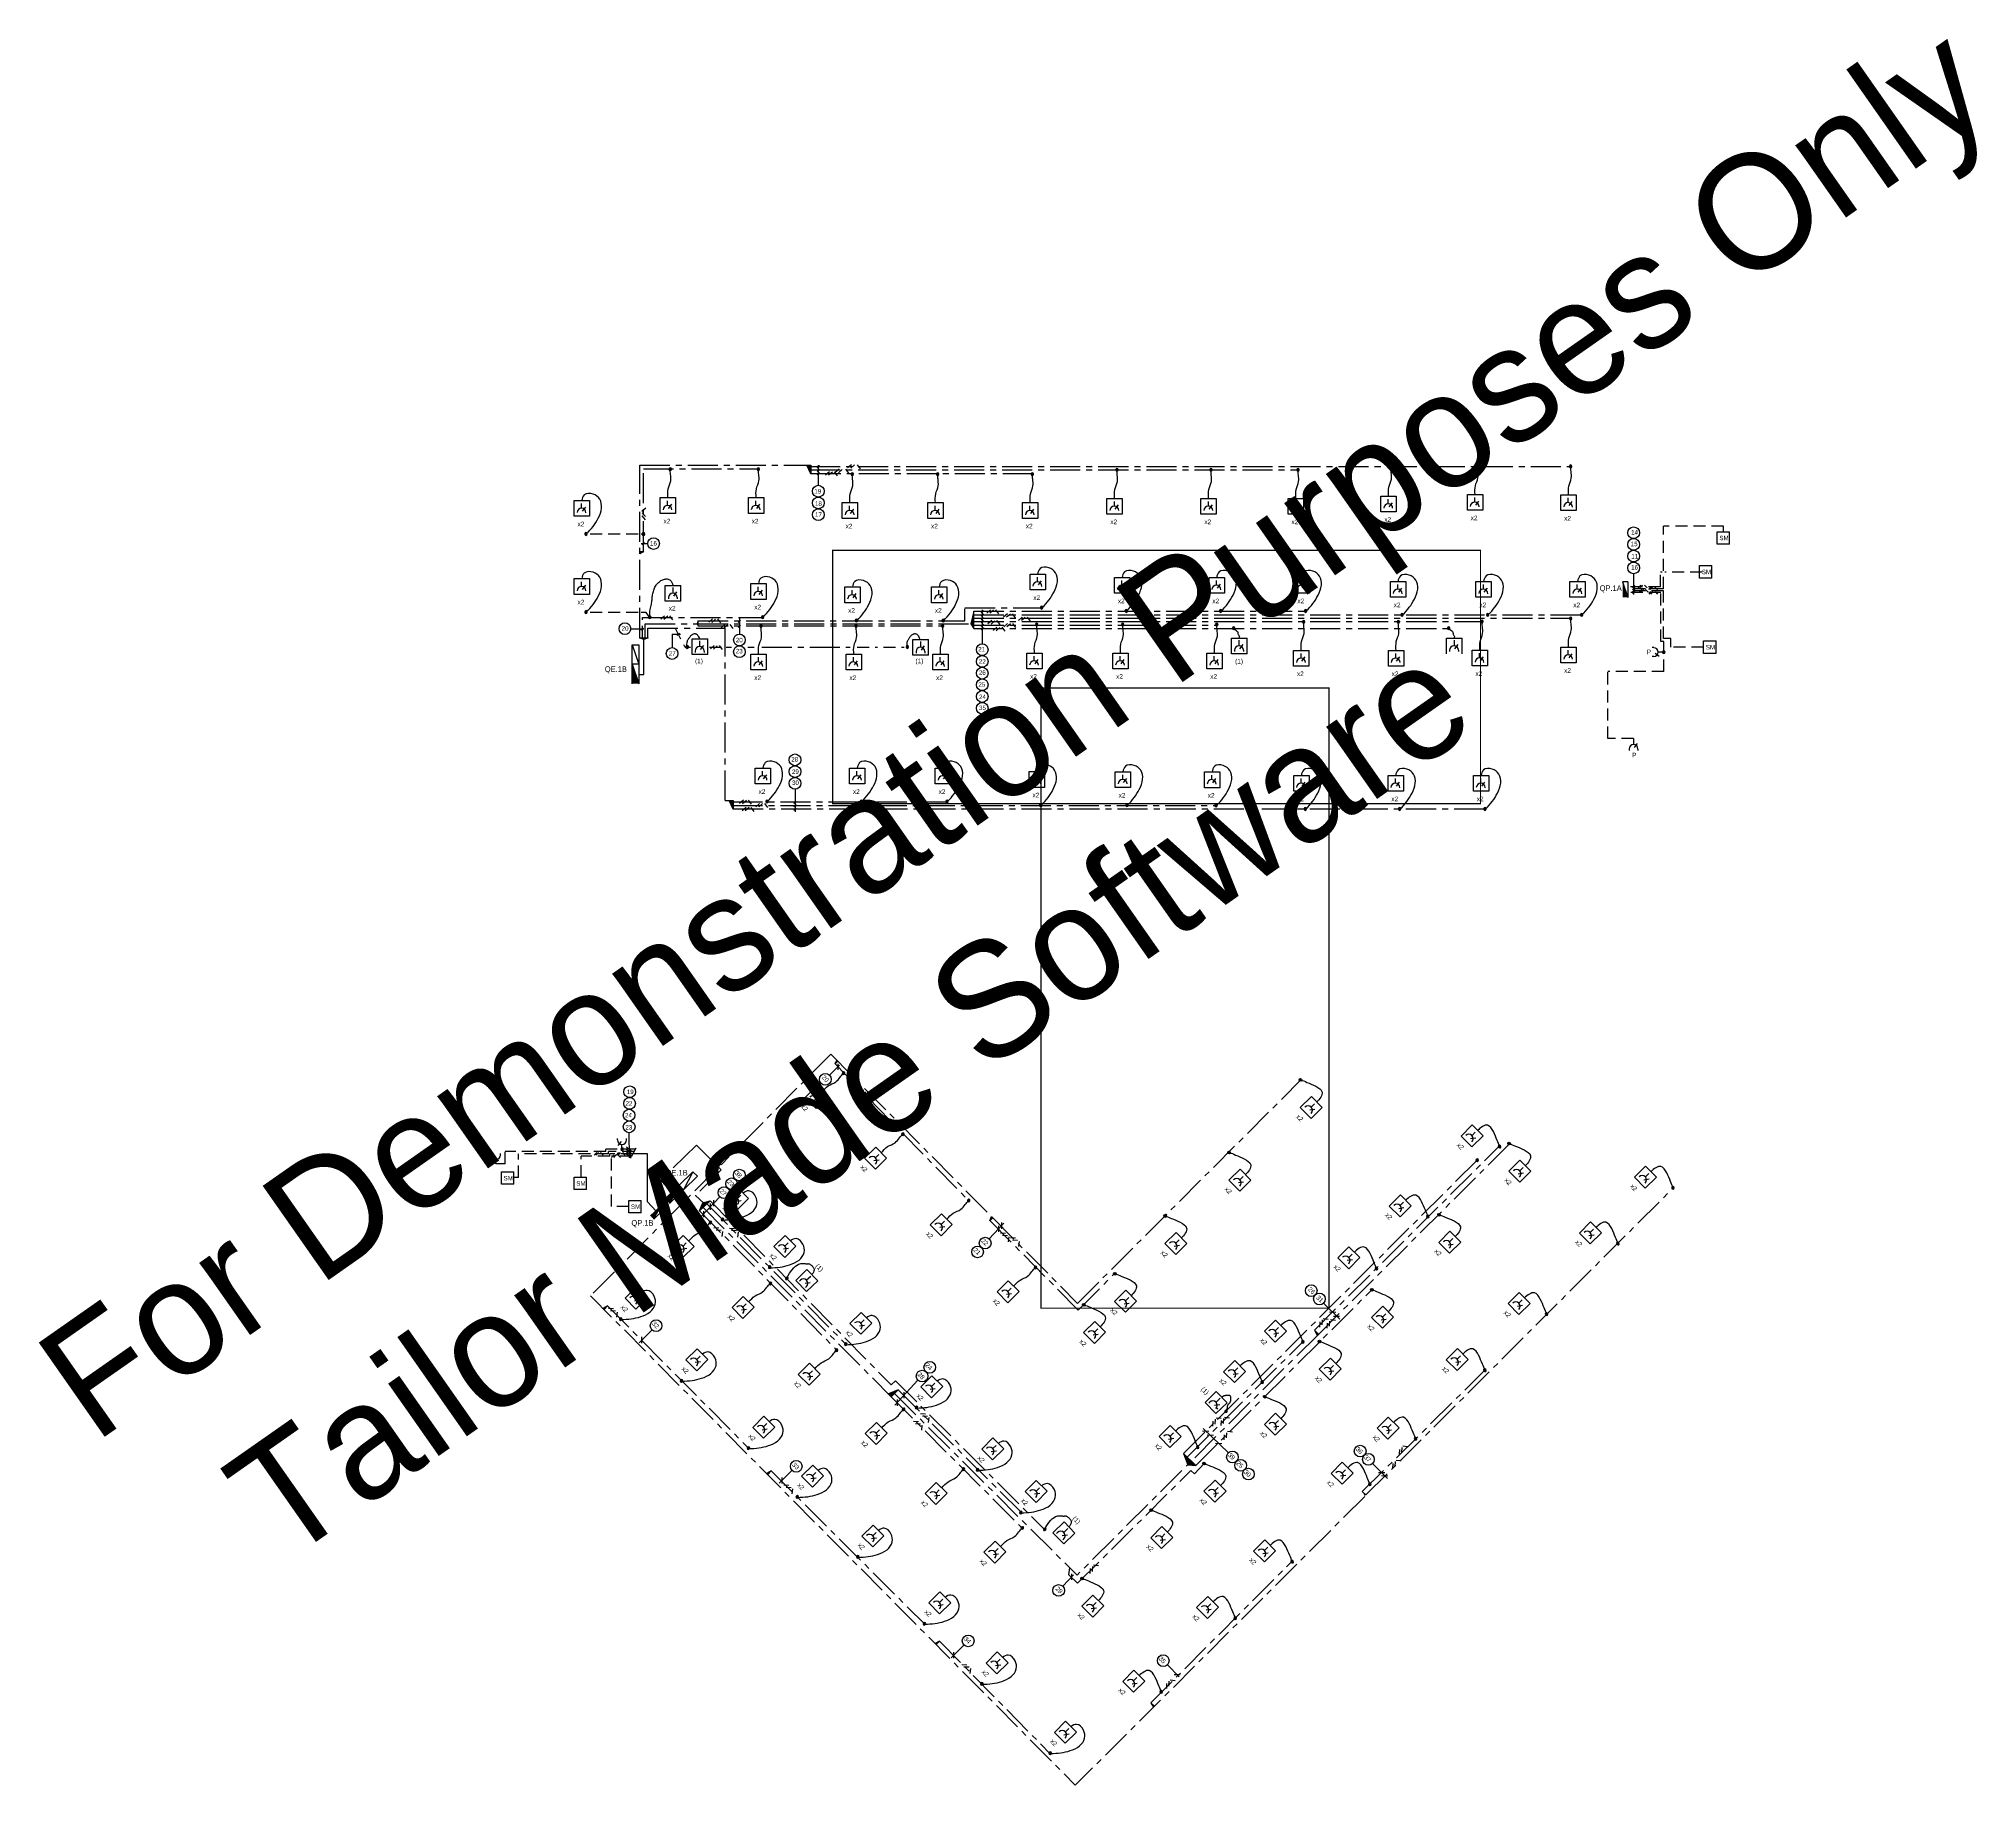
# Model space of a CAD drawing. Extents: x 8.3 to 89, y 12 to 84.6.
import ezdxf

# ---------------------------------------------------------------- set-up
doc = ezdxf.new("R2010")
doc.units = 0
doc.header["$MEASUREMENT"] = 0
for name, pattern in [('Center', [2, 1.25, -0.25, 0.25, -0.25]), ('Dash-Dot', [1, 0.5, -0.25, 0, -0.25]), ('Dashed', [0.75, 0.5, -0.25])]:
    doc.linetypes.add(name, pattern=pattern)
for name, color, linetype, lineweight in [('Connections', 7, 'Continuous', 25), ('Devices', 5, 'Continuous', 25), ('Wiring', 7, 'Continuous', 25)]:
    doc.layers.add(name, color=color, linetype=linetype, lineweight=lineweight)
doc.layers.add('RedLineLayer_ModelSpace', color=7, linetype='Continuous')

# ---------------------------------------------------------------- blocks, each defined once
blk = doc.blocks.new('Bola')
at = {"layer": 'Connections', "color": 7, "linetype": 'Continuous', "const_width": 0.2}
blk.add_lwpolyline([(-0.1, 0, 1), (0.1, 0, 1)], format="xyb", close=True, dxfattribs=at)
at = {"layer": 'Connections', "color": 7, "linetype": 'Continuous'}
blk.add_circle((0, 0), 0.2, dxfattribs=at)
blk = doc.blocks.new('R3')
at = {"color": 0, "linetype": 'ByBlock', "lineweight": -2}
for p, q in [((-1.137, -0.492), (-1.137, -0.298)), ((-1.098, -0.619), (-0.967, -0.445))]:
    blk.add_line(p, q, dxfattribs=at)
blk.add_lwpolyline([(-1.445, -0.171), (-0.806, -0.171), (-0.806, -0.827), (-1.445, -0.827)], close=True, dxfattribs=at)
blk.add_arc((-1.14, -0.676), 0.184, 359.21845, 179.21845, dxfattribs=at)
at = {"color": 0, "linetype": 'ByBlock', "lineweight": -2, "start_tangent": (-0.841906, 0.539624), "end_tangent": (0, -1)}
blk.add_spline([(0, -0.004), (-0.255, 0.11), (-0.629, 0.256), (-0.986, 0.272), (-1.126, -0.171)], degree=3, dxfattribs=at)
at = {"layer": 'Devices', "linetype": 'ByBlock', "lineweight": -2, "xscale": -0.2510903654909433, "yscale": 0.2989553822111439, "zscale": 0.2510903654909365, "rotation": 89.21845245430656}
blk.add_blockref('Bola', (0, -0.004), dxfattribs=at)
at = {"color": 0, "linetype": 'ByBlock', "lineweight": -2}
blk.add_text('x2', height=0.1944, rotation=359.21845, dxfattribs=at).set_placement((-1.307, -1.242))
blk = doc.blocks.new('R4')
at = {"color": 0, "linetype": 'ByBlock', "lineweight": -2}
for p, q in [((1.113, -0.492), (1.113, -0.298)), ((1.152, -0.619), (1.283, -0.445))]:
    blk.add_line(p, q, dxfattribs=at)
blk.add_lwpolyline([(0.805, -0.171), (1.444, -0.171), (1.444, -0.827), (0.805, -0.827)], close=True, dxfattribs=at)
blk.add_arc((1.11, -0.676), 0.184, 359.21845, 179.21845, dxfattribs=at)
at = {"color": 0, "linetype": 'ByBlock', "lineweight": -2, "start_tangent": (0.841906, 0.539624), "end_tangent": (0, -1)}
blk.add_spline([(-0.001, -0.004), (0.254, 0.11), (0.628, 0.256), (0.985, 0.272), (1.124, -0.171)], degree=3, dxfattribs=at)
at = {"layer": 'Devices', "linetype": 'ByBlock', "lineweight": -2, "xscale": 0.2510903654909433, "yscale": 0.2989553822111439, "zscale": 0.2510903654909365, "rotation": 270.7815475456934}
blk.add_blockref('Bola', (-0.001, -0.004), dxfattribs=at)
at = {"color": 0, "linetype": 'ByBlock', "lineweight": -2}
blk.add_text('x2', height=0.1944, rotation=359.21845, dxfattribs=at).set_placement((0.943, -1.242))
blk = doc.blocks.new('R1')
at = {"color": 0, "linetype": 'ByBlock', "lineweight": -2}
for p, q in [((-0.184, 1.07), (-0.184, 1.264)), ((-0.145, 0.944), (-0.013, 1.117))]:
    blk.add_line(p, q, dxfattribs=at)
blk.add_lwpolyline([(-0.491, 1.392), (0.147, 1.392), (0.147, 0.736), (-0.491, 0.736)], close=True, dxfattribs=at)
blk.add_arc((-0.186, 0.886), 0.184, 359.21845, 179.21845, dxfattribs=at)
at = {"color": 0, "linetype": 'ByBlock', "lineweight": -2, "start_tangent": (0.685424, 0.728144), "end_tangent": (-0.106772, -0.994284)}
blk.add_spline([(0.02, -0.001), (0.295, 0.315), (0.508, 0.657), (0.645, 1.076), (0.568, 1.452), (0.295, 1.657), (-0.073, 1.623), (-0.172, 1.392)], degree=3, dxfattribs=at)
at = {"layer": 'Devices', "linetype": 'ByBlock', "lineweight": -2, "xscale": -0.2510903654909363, "yscale": 0.2989553822111439, "zscale": 0.2510903654909365, "rotation": 359.2184524543058}
blk.add_blockref('Bola', (-0.005, 0), dxfattribs=at)
at = {"color": 0, "linetype": 'ByBlock', "lineweight": -2}
blk.add_text('x2', height=0.1944, rotation=359.21845, dxfattribs=at).set_placement((-0.353, 0.32))
blk = doc.blocks.new('R2')
at = {"color": 0, "linetype": 'ByBlock', "lineweight": -2}
for p, q in [((-0.107, -1.505), (-0.107, -1.311)), ((-0.068, -1.632), (0.063, -1.459))]:
    blk.add_line(p, q, dxfattribs=at)
blk.add_lwpolyline([(-0.414, -1.184), (0.224, -1.184), (0.224, -1.84), (-0.414, -1.84)], close=True, dxfattribs=at)
blk.add_arc((-0.109, -1.69), 0.184, 359.21845, 179.21845, dxfattribs=at)
at = {"color": 0, "linetype": 'ByBlock', "lineweight": -2, "start_tangent": (0, 1), "end_tangent": (0, 1)}
blk.add_spline([(-0.095, -1.184), (-0.082, -0.82), (0.023, -0.483), (0.015, -0.214), (0, 0.003)], degree=3, dxfattribs=at)
at = {"layer": 'Devices', "linetype": 'ByBlock', "lineweight": -2, "xscale": -0.2510903654909363, "yscale": 0.2989553822111439, "zscale": 0.2510903654909365, "rotation": 359.2184524543058}
blk.add_blockref('Bola', (0, 0.003), dxfattribs=at)
at = {"color": 0, "linetype": 'ByBlock', "lineweight": -2}
blk.add_text('x2', height=0.1944, rotation=359.21845, dxfattribs=at).set_placement((-0.276, -2.255))

msp = doc.modelspace()

# ---------------------------------------------------------------- linework, layer by layer
at = {"layer": 'Devices', "linetype": 'Center'}
for p, q in [((33.495, 63.306), (33.495, 66.736)), ((33.495, 66.736), (38.294, 66.736)), ((46.873, 60.956), (50.032, 60.956)), ((37.834, 59.319), (38.103, 59.319)), ((38.418, 59.319), (42.09, 59.319)), ((61.413, 30.894), (69.118, 38.563)), ((61.565, 30.706), (69.555, 38.664))]:
    msp.add_line(p, q, dxfattribs=at)
at = {"layer": 'Devices'}
for p, q in [((40.456, 66.536), (40.289, 66.89)), ((40.456, 66.89), (40.456, 66.536)), ((33.333, 63.295), (33.494, 63.295)), ((33.502, 63.306), (33.34, 63.201)), ((33.341, 63.306), (33.502, 63.306)), ((33.741, 60.566), (33.604, 60.766)), ((47.24, 60.812), (47.121, 60.296)), ((47.24, 60.091), (47.24, 60.812)), ((47.121, 60.296), (47.24, 60.091)), ((35.212, 59.319), (35.449, 59.319)), ((37.232, 52.577), (37.065, 52.931)), ((37.232, 52.931), (37.232, 52.577)), ((41.465, 41.973), (41.539, 42.127)), ((41.465, 41.973), (41.58, 42.083)), ((36.719, 37.897), (36.39, 37.572)), ((36.397, 37.578), (36.487, 37.815)), ((36.48, 37.81), (36.719, 37.897)), ((36.266, 36.281), (35.827, 35.855)), ((35.827, 35.855), (35.966, 36.197)), ((35.966, 36.197), (36.266, 36.281)), ((47.911, 35.44), (47.972, 35.632)), ((48.029, 35.571), (47.911, 35.44)), ((31.997, 31.902), (31.807, 31.799)), ((31.997, 31.902), (31.854, 31.754)), ((61.413, 30.894), (61.536, 30.678)), ((61.413, 30.894), (61.587, 30.729)), ((44.091, 28.407), (43.686, 28.24)), ((43.801, 28.123), (44.091, 28.407)), ((43.806, 28.615), (43.981, 28.79)), ((38.809, 25.037), (38.619, 24.934)), ((38.809, 25.037), (38.666, 24.888)), ((55.973, 25.768), (56.142, 25.297)), ((55.973, 25.768), (56.477, 25.264)), ((56.142, 25.297), (56.477, 25.264)), ((63.409, 24.176), (63.56, 24.035)), ((51.191, 20.717), (51.242, 21.003)), ((51.559, 20.363), (51.191, 20.717)), ((45.816, 17.956), (45.626, 17.852)), ((45.816, 17.956), (45.673, 17.807)), ((54.607, 15.388), (54.758, 15.247)), ((54.607, 15.388), (54.713, 15.199))]:
    msp.add_line(p, q, dxfattribs=at)
at = {"layer": 'Devices', "color": 7}
for p, q in [((40.819, 66.878), (40.721, 66.78)), ((40.819, 66.732), (40.721, 66.634)), ((40.82, 66.586), (40.722, 66.488)), ((40.77, 66.899), (40.77, 66.055)), ((33.395, 63.632), (33.669, 63.632)), ((33.534, 63.679), (33.436, 63.582)), ((74.7, 62.375), (74.7, 61.509)), ((74.749, 61.888), (74.651, 61.79)), ((74.749, 61.797), (74.651, 61.699)), ((74.749, 61.713), (74.651, 61.615)), ((74.75, 61.645), (74.652, 61.547)), ((37.489, 60.508), (37.489, 59.866)), ((47.639, 60.847), (47.541, 60.75)), ((47.639, 60.701), (47.541, 60.603)), ((47.64, 60.555), (47.542, 60.457)), ((47.59, 60.868), (47.59, 59.458)), ((32.963, 60.083), (33.502, 60.083)), ((33.477, 60.129), (33.379, 60.031)), ((34.685, 59.858), (35.033, 59.858)), ((34.685, 59.858), (34.685, 59.3)), ((34.994, 59.904), (34.896, 59.807)), ((37.538, 60.449), (37.44, 60.352)), ((37.538, 60.233), (37.44, 60.135)), ((47.639, 60.423), (47.541, 60.326)), ((47.639, 60.277), (47.541, 60.179)), ((47.64, 60.131), (47.542, 60.033)), ((39.802, 53.408), (39.802, 52.471)), ((39.851, 52.914), (39.753, 52.816)), ((39.851, 52.767), (39.753, 52.67)), ((39.852, 52.621), (39.754, 52.524)), ((41.583, 41.985), (41.583, 41.73)), ((41.649, 41.929), (41.233, 41.509)), ((32.89, 39.118), (32.895, 38.066)), ((32.793, 38.528), (32.984, 38.358)), ((32.793, 38.425), (32.984, 38.255)), ((32.793, 38.329), (32.984, 38.159)), ((32.793, 38.23), (32.984, 38.061)), ((36.672, 36.449), (35.888, 35.62)), ((36.408, 36.307), (36.408, 36.052)), ((35.994, 35.851), (35.994, 35.596)), ((36.264, 36.162), (36.264, 35.907)), ((48.489, 35.353), (47.883, 34.691)), ((48.27, 35.236), (48.27, 34.981)), ((48.39, 35.37), (48.39, 35.115)), ((61.796, 32.021), (62.469, 31.353)), ((62.048, 31.654), (62.304, 31.646)), ((62.211, 31.484), (62.466, 31.475)), ((33.849, 30.913), (33.308, 30.373)), ((33.415, 30.615), (33.415, 30.359)), ((44.918, 28.815), (43.953, 27.773)), ((44.329, 28.316), (44.329, 28.06)), ((44.058, 28.005), (44.058, 27.749)), ((56.765, 26.7), (57.021, 26.692)), ((56.781, 26.798), (57.835, 25.792)), ((56.953, 26.533), (57.209, 26.525)), ((57.301, 26.192), (57.556, 26.184)), ((39.681, 25.063), (39.139, 24.523)), ((63.835, 25.343), (64.456, 24.728)), ((39.247, 24.764), (39.247, 24.508)), ((64.087, 24.977), (64.342, 24.968)), ((64.213, 24.842), (64.469, 24.834)), ((51.395, 20.718), (50.941, 20.236)), ((51.3, 20.753), (51.3, 20.498)), ((46.836, 17.797), (46.295, 17.257)), ((46.402, 17.498), (46.402, 17.243)), ((55.297, 16.968), (55.794, 16.466)), ((55.575, 16.569), (55.83, 16.561))]:
    msp.add_line(p, q, dxfattribs=at)
at = {"layer": 'Devices', "linetype": 'Dashed'}
for p, q in [((33.275, 64.017), (31.123, 64.017)), ((33.495, 64.017), (33.396, 64.017)), ((33.275, 60.766), (31.123, 60.766)), ((33.604, 60.766), (33.396, 60.766))]:
    msp.add_line(p, q, dxfattribs=at)
at = {"layer": 'Devices', "linetype": 'Continuous'}
for p, q in [((78.177, 63.607), (78.177, 64.125)), ((78.177, 64.125), (78.695, 64.125)), ((78.695, 63.607), (78.695, 64.125)), ((78.695, 63.607), (78.177, 63.607)), ((77.443, 62.711), (77.961, 62.711)), ((77.443, 62.194), (77.443, 62.711)), ((77.961, 62.194), (77.443, 62.194)), ((77.961, 62.194), (77.961, 62.711)), ((34.402, 61.885), (35.05, 61.885)), ((34.402, 61.238), (34.402, 61.885)), ((34.53, 61.383), (34.53, 61.325)), ((34.714, 61.803), (34.714, 61.568)), ((34.755, 61.442), (34.884, 61.617)), ((34.899, 61.383), (34.899, 61.325)), ((35.05, 61.238), (35.05, 61.885)), ((35.05, 61.238), (34.402, 61.238)), ((35.517, 59.012), (35.517, 59.659)), ((35.517, 59.659), (36.165, 59.659)), ((36.165, 59.012), (35.517, 59.012)), ((35.645, 59.158), (35.645, 59.099)), ((35.829, 59.578), (35.829, 59.342)), ((35.87, 59.216), (35.999, 59.391)), ((36.014, 59.158), (36.014, 59.099)), ((36.165, 59.012), (36.165, 59.659)), ((44.708, 58.989), (44.708, 59.636)), ((44.708, 59.636), (45.355, 59.636)), ((45.355, 58.989), (44.708, 58.989)), ((44.836, 59.135), (44.836, 59.076)), ((45.02, 59.555), (45.02, 59.319)), ((45.061, 59.193), (45.189, 59.368)), ((45.204, 59.135), (45.204, 59.076)), ((45.355, 58.989), (45.355, 59.636)), ((57.963, 59.692), (58.611, 59.692)), ((57.963, 59.045), (57.963, 59.692)), ((58.611, 59.045), (57.963, 59.045)), ((58.091, 59.191), (58.091, 59.132)), ((58.275, 59.611), (58.275, 59.375)), ((58.316, 59.249), (58.445, 59.424)), ((58.46, 59.191), (58.46, 59.132)), ((58.611, 59.045), (58.611, 59.692)), ((66.913, 59.045), (66.913, 59.692)), ((66.913, 59.692), (67.56, 59.692)), ((67.041, 59.191), (67.041, 59.132)), ((67.225, 59.611), (67.225, 59.375)), ((67.266, 59.249), (67.395, 59.424)), ((67.409, 59.191), (67.409, 59.132)), ((67.56, 59.045), (67.56, 59.692)), ((75.535, 59.299), (75.476, 59.299)), ((75.535, 58.93), (75.476, 58.93)), ((75.593, 59.074), (75.768, 58.945)), ((75.976, 59.114), (75.719, 59.114)), ((77.613, 59.062), (77.613, 59.58)), ((77.613, 59.58), (78.13, 59.58)), ((78.13, 59.062), (77.613, 59.062)), ((78.13, 59.062), (78.13, 59.58)), ((74.513, 55.081), (74.513, 55.022)), ((74.698, 55.522), (74.698, 55.265)), ((74.738, 55.139), (74.867, 55.314)), ((74.882, 55.081), (74.882, 55.022)), ((32.415, 38.81), (32.415, 38.868)), ((32.559, 38.751), (32.43, 38.576)), ((32.784, 38.81), (32.784, 38.868)), ((27.17, 38.184), (27.17, 38.243)), ((27.313, 38.126), (27.184, 37.95)), ((27.354, 37.811), (27.354, 38)), ((27.538, 38.184), (27.538, 38.243)), ((32.599, 38.459), (32.599, 38.625)), ((27.579, 37.482), (28.097, 37.482)), ((27.579, 36.964), (27.579, 37.482)), ((28.097, 36.964), (28.097, 37.482)), ((30.605, 36.745), (30.605, 37.263)), ((30.605, 37.263), (31.123, 37.263)), ((31.123, 36.745), (31.123, 37.263)), ((38.35, 37.856), (38.308, 37.815)), ((28.097, 36.964), (27.579, 36.964)), ((31.123, 36.745), (30.605, 36.745)), ((32.88, 35.777), (32.88, 36.294)), ((32.88, 36.294), (33.398, 36.294)), ((33.398, 35.777), (32.88, 35.777)), ((33.398, 35.777), (33.398, 36.294)), ((39.829, 32.964), (40.293, 33.416)), ((40.453, 33.135), (40.284, 32.971)), ((40.293, 33.416), (40.745, 32.952)), ((40.281, 32.5), (39.829, 32.964)), ((40.023, 32.975), (39.981, 32.934)), ((40.222, 32.854), (40.437, 32.884)), ((40.28, 32.71), (40.238, 32.67)), ((40.281, 32.5), (40.745, 32.952)), ((56.867, 27.889), (57.331, 28.34)), ((57.331, 28.34), (57.782, 27.876)), ((57.318, 27.425), (56.867, 27.889)), ((57.06, 27.899), (57.018, 27.858)), ((57.259, 27.778), (57.474, 27.808)), ((57.318, 27.425), (57.782, 27.876)), ((57.49, 28.06), (57.321, 27.895)), ((57.396, 27.651), (57.354, 27.611)), ((50.532, 22.464), (50.996, 22.916)), ((51.155, 22.635), (50.986, 22.471)), ((50.996, 22.916), (51.447, 22.452)), ((50.983, 22), (50.532, 22.464)), ((50.725, 22.475), (50.683, 22.434)), ((50.924, 22.354), (51.139, 22.384)), ((50.982, 22.21), (50.94, 22.17)), ((50.983, 22), (51.447, 22.452))]:
    msp.add_line(p, q, dxfattribs=at)
at = {"layer": 'Devices', "color": 1}
for p, q in [((74.456, 62.039), (74.239, 62.039)), ((74.239, 62.039), (74.456, 61.39)), ((33.028, 57.798), (33.028, 59.42)), ((33.028, 59.42), (33.298, 59.42)), ((33.028, 59.42), (33.298, 58.609)), ((33.298, 59.42), (33.298, 57.798)), ((33.028, 58.609), (33.298, 57.798)), ((33.298, 58.609), (33.028, 58.609)), ((34.391, 36.359), (35.553, 37.491)), ((35.741, 37.298), (34.58, 36.165)), ((35.553, 37.491), (35.161, 36.732)), ((35.553, 37.491), (35.741, 37.298)), ((34.972, 36.925), (34.58, 36.165)), ((35.161, 36.732), (34.972, 36.925)), ((34.234, 36.113), (33.916, 35.508)), ((34.384, 35.957), (34.234, 36.113))]:
    msp.add_line(p, q, dxfattribs=at)
at = {"layer": 'Devices', "linetype": 'Dash-Dot'}
for p, q in [((46.873, 60.416), (46.873, 60.956)), ((34.816, 60.107), (35.212, 59.319)), ((36.245, 59.319), (36.85, 59.319)), ((36.931, 59.319), (37.162, 59.319)), ((42.386, 59.319), (44.51, 59.319))]:
    msp.add_line(p, q, dxfattribs=at)
at = {"layer": 'Devices', "color": 5}
for p, q in [((34.727, 37.651), (35.706, 38.599)), ((35.706, 38.599), (36.496, 37.8)), ((34.201, 37.142), (34.362, 37.298)), ((34.7, 36.606), (34.201, 37.142)), ((34.007, 35.865), (33.664, 36.236))]:
    msp.add_line(p, q, dxfattribs=at)
at = {"layer": 'Devices', "color": 6, "linetype": 'Center'}
msp.add_line((36.722, 37.571), (35.664, 36.505), dxfattribs=at)
at = {"layer": 'Devices', "color": 6}
for p, q in [((36.431, 37.653), (36.507, 37.582)), ((36.554, 37.738), (36.722, 37.571)), ((36.652, 37.844), (36.72, 37.776)), ((35.664, 36.505), (36.001, 36.176))]:
    msp.add_line(p, q, dxfattribs=at)
at = {"layer": 'Devices'}
for points in [[(33.763, 60.551), (33.757, 60.646), (33.758, 60.733), (33.764, 60.81), (33.774, 60.88), (33.786, 60.944), (33.8, 61.002), (33.813, 61.056), (33.825, 61.106), (33.834, 61.153), (33.841, 61.199), (33.845, 61.243), (33.849, 61.285), (33.852, 61.328), (33.855, 61.37), (33.859, 61.413), (33.864, 61.456), (33.871, 61.501), (33.881, 61.548), (33.892, 61.594), (33.904, 61.641), (33.919, 61.687), (33.936, 61.732), (33.954, 61.776), (33.973, 61.818), (33.995, 61.857), (34.018, 61.894), (34.042, 61.928), (34.068, 61.96), (34.096, 61.989), (34.125, 62.017), (34.156, 62.042), (34.189, 62.066), (34.222, 62.087), (34.258, 62.106), (34.294, 62.122), (34.331, 62.135), (34.368, 62.146), (34.406, 62.153), (34.443, 62.156), (34.48, 62.156), (34.517, 62.151), (34.553, 62.141), (34.587, 62.124), (34.618, 62.098), (34.647, 62.063), (34.673, 62.017), (34.696, 61.959), (34.713, 61.886)], [(35.311, 59.319), (35.304, 59.39), (35.302, 59.448), (35.305, 59.496), (35.311, 59.534), (35.321, 59.566), (35.332, 59.594), (35.345, 59.618), (35.359, 59.641), (35.373, 59.664), (35.387, 59.688), (35.402, 59.713), (35.417, 59.736), (35.432, 59.76), (35.449, 59.782), (35.467, 59.802), (35.486, 59.821), (35.506, 59.838), (35.527, 59.852), (35.549, 59.864), (35.572, 59.874), (35.595, 59.88), (35.619, 59.883), (35.641, 59.883), (35.664, 59.88), (35.686, 59.872), (35.707, 59.861), (35.727, 59.844), (35.747, 59.821), (35.767, 59.791), (35.787, 59.754), (35.806, 59.708), (35.826, 59.653)], [(44.473, 59.319), (44.466, 59.39), (44.464, 59.448), (44.467, 59.496), (44.473, 59.534), (44.483, 59.566), (44.494, 59.594), (44.507, 59.618), (44.521, 59.641), (44.535, 59.664), (44.549, 59.688), (44.564, 59.713), (44.579, 59.736), (44.594, 59.76), (44.611, 59.782), (44.629, 59.802), (44.647, 59.821), (44.668, 59.838), (44.689, 59.852), (44.711, 59.864), (44.734, 59.874), (44.757, 59.88), (44.78, 59.883), (44.803, 59.883), (44.826, 59.88), (44.847, 59.872), (44.868, 59.861), (44.889, 59.844), (44.909, 59.821), (44.929, 59.791), (44.948, 59.754), (44.968, 59.708), (44.988, 59.653)], [(58.062, 60.08), (58.131, 60.038), (58.179, 60.002), (58.209, 59.97), (58.226, 59.944), (58.233, 59.921), (58.234, 59.9), (58.234, 59.882), (58.237, 59.864), (58.246, 59.847), (58.258, 59.829), (58.272, 59.81), (58.284, 59.791), (58.291, 59.769), (58.292, 59.746), (58.283, 59.72), (58.261, 59.691)], [(67.012, 60.08), (67.081, 60.038), (67.129, 60.002), (67.159, 59.97), (67.175, 59.944), (67.182, 59.921), (67.184, 59.9), (67.184, 59.882), (67.187, 59.864), (67.196, 59.847), (67.208, 59.829), (67.221, 59.81), (67.233, 59.791), (67.241, 59.769), (67.242, 59.746), (67.233, 59.72), (67.211, 59.691)], [(39.443, 33.05), (39.576, 33.264), (39.665, 33.389), (39.746, 33.484), (39.819, 33.554), (39.885, 33.603), (39.943, 33.635), (39.996, 33.655), (40.042, 33.665), (40.083, 33.671), (40.119, 33.673), (40.15, 33.673), (40.178, 33.67), (40.203, 33.667), (40.225, 33.663), (40.245, 33.659), (40.264, 33.657), (40.282, 33.657), (40.299, 33.658), (40.315, 33.66), (40.332, 33.662), (40.348, 33.663), (40.365, 33.662), (40.382, 33.66), (40.399, 33.654), (40.418, 33.645), (40.437, 33.633), (40.457, 33.618), (40.477, 33.6), (40.497, 33.581), (40.516, 33.56), (40.535, 33.537), (40.554, 33.514), (40.571, 33.49), (40.586, 33.464), (40.595, 33.435), (40.596, 33.401), (40.588, 33.361), (40.569, 33.314), (40.536, 33.257), (40.498, 33.206)], [(57.748, 27.537), (57.769, 27.589), (57.784, 27.631), (57.793, 27.666), (57.799, 27.695), (57.802, 27.718), (57.804, 27.737), (57.807, 27.754), (57.811, 27.768), (57.819, 27.782), (57.829, 27.796), (57.84, 27.809), (57.854, 27.823), (57.867, 27.837), (57.881, 27.852), (57.894, 27.867), (57.906, 27.883), (57.916, 27.901), (57.924, 27.92), (57.93, 27.94), (57.935, 27.96), (57.939, 27.981), (57.941, 28.002), (57.942, 28.023), (57.942, 28.043), (57.941, 28.064), (57.939, 28.083), (57.936, 28.102), (57.932, 28.119), (57.926, 28.134), (57.919, 28.148), (57.911, 28.16), (57.902, 28.169), (57.891, 28.175), (57.878, 28.179), (57.864, 28.181), (57.849, 28.182), (57.833, 28.181), (57.815, 28.18), (57.797, 28.178), (57.778, 28.176), (57.758, 28.174), (57.738, 28.172), (57.718, 28.17), (57.698, 28.167), (57.678, 28.164), (57.66, 28.161), (57.643, 28.156), (57.627, 28.15), (57.613, 28.143), (57.602, 28.136), (57.592, 28.127), (57.583, 28.119), (57.577, 28.112), (57.572, 28.105), (57.568, 28.1), (57.567, 28.098)], [(50.18, 22.606), (50.278, 22.764), (50.368, 22.889), (50.448, 22.984), (50.521, 23.054), (50.587, 23.103), (50.646, 23.135), (50.698, 23.155), (50.744, 23.165), (50.785, 23.171), (50.821, 23.173), (50.853, 23.173), (50.881, 23.17), (50.905, 23.167), (50.928, 23.163), (50.948, 23.159), (50.966, 23.157), (50.984, 23.157), (51.001, 23.158), (51.018, 23.16), (51.034, 23.162), (51.05, 23.163), (51.067, 23.162), (51.084, 23.16), (51.102, 23.154), (51.12, 23.145), (51.139, 23.133), (51.159, 23.118), (51.179, 23.1), (51.199, 23.081), (51.218, 23.06), (51.238, 23.037), (51.256, 23.014), (51.274, 22.99), (51.288, 22.964), (51.297, 22.935), (51.298, 22.901), (51.291, 22.861), (51.271, 22.814), (51.238, 22.757), (51.2, 22.706)]]:
    msp.add_lwpolyline(points, dxfattribs=at)
at = {"layer": 'Devices', "color": 7}
for centre in [(40.77, 65.81), (40.77, 65.322), (40.77, 64.834), (33.913, 63.632), (74.699, 64.08), (74.699, 63.596), (74.699, 63.108), (74.699, 62.619), (32.719, 60.087), (37.488, 59.618), (34.685, 59.056), (37.488, 59.129), (47.59, 59.213), (47.59, 58.725), (47.59, 58.237), (47.59, 57.754), (47.59, 57.266), (47.59, 56.777), (39.801, 54.63), (39.801, 54.142), (39.801, 53.654), (41.061, 41.333), (32.915, 40.332), (32.921, 40.816), (32.895, 39.842), (32.898, 39.357), (37.16, 36.984), (37.482, 37.347), (36.843, 36.616), (47.714, 34.519), (47.396, 34.151), (61.282, 32.539), (61.624, 32.194), (34.02, 31.081), (45.089, 28.982), (45.407, 29.35), (58.003, 25.615), (63.32, 25.862), (39.851, 25.23), (58.346, 25.269), (58.669, 24.904), (63.663, 25.517), (50.772, 20.064), (47.007, 17.964), (55.123, 17.14)]:
    msp.add_circle(centre, 0.244, dxfattribs=at)
at = {"layer": 'Devices', "linetype": 'Continuous'}
for centre, start, end in [((34.714, 61.383), 0, 180), ((35.829, 59.158), 0, 180), ((45.02, 59.135), 0, 180), ((58.275, 59.191), 0, 180), ((67.225, 59.191), 0, 180), ((75.535, 59.114), 270, 90), ((74.698, 55.081), 0, 180), ((32.599, 38.81), 180, 0), ((27.354, 38.184), 180, 0), ((40.152, 32.843), 314.21845, 134.21845), ((57.189, 27.767), 314.21845, 134.21845), ((50.854, 22.343), 314.21845, 134.21845)]:
    msp.add_arc(centre, 0.184, start, end, dxfattribs=at)
at = {"layer": 'Devices'}
for points in [[(40.289, 66.89), (40.456, 66.89), (40.456, 66.536)], [(33.34, 63.201), (33.502, 63.306), (33.341, 63.306)], [(47.24, 60.812), (47.121, 60.296), (47.24, 60.093)], [(37.065, 52.931), (37.232, 52.931), (37.232, 52.577)], [(41.465, 41.973), (41.539, 42.127), (41.58, 42.083)], [(36.719, 37.897), (36.39, 37.572), (36.48, 37.81)], [(36.266, 36.281), (35.827, 35.855), (35.966, 36.197)], [(47.915, 35.445), (48.029, 35.571), (47.972, 35.632)], [(31.997, 31.902), (31.854, 31.754), (31.807, 31.799)], [(61.413, 30.894), (61.536, 30.678), (61.587, 30.729)], [(44.091, 28.407), (43.686, 28.24), (43.801, 28.123)], [(38.809, 25.037), (38.666, 24.888), (38.619, 24.934)], [(55.973, 25.768), (56.142, 25.297), (56.477, 25.264)], [(63.409, 24.176), (63.56, 24.035), (63.515, 23.987)], [(45.816, 17.956), (45.673, 17.807), (45.626, 17.852)], [(54.607, 15.388), (54.758, 15.247), (54.713, 15.199)]]:
    msp.add_solid(points, dxfattribs=at)
at = {"layer": 'Devices', "color": 1}
for points in [[(74.239, 62.039), (74.239, 61.39), (74.456, 61.39)], [(33.028, 58.609), (33.028, 57.798), (33.298, 57.798)], [(34.972, 36.925), (34.391, 36.359), (34.58, 36.165)], [(34.234, 36.113), (33.766, 35.664), (33.916, 35.508)]]:
    msp.add_solid(points, dxfattribs=at)
at = {"layer": 'RedLineLayer_ModelSpace', "color": 1, "const_width": 0.0514}
for points in [[(41.371, 63.351), (68.328, 63.351), (68.328, 52.809), (41.371, 52.809), (41.371, 63.351)], [(50.036, 57.617), (62.027, 57.617), (62.027, 31.81), (50.036, 31.81), (50.036, 57.617)]]:
    msp.add_lwpolyline(points, close=True, dxfattribs=at)
at = {"layer": 'Wiring', "color": 6, "linetype": 'Center'}
for p, q in [((33.34, 59.702), (33.34, 66.89)), ((33.34, 66.89), (40.456, 66.89)), ((33.563, 60.297), (35.769, 60.297)), ((33.68, 60.107), (36.891, 60.107)), ((35.77, 60.297), (47.24, 60.297)), ((36.891, 52.931), (36.891, 60.107)), ((41.287, 42.38), (36.72, 37.776)), ((41.287, 42.38), (48.029, 35.571)), ((36.507, 37.582), (31.29, 32.324)), ((35.974, 35.997), (43.801, 28.123)), ((31.29, 32.324), (51.465, 11.957)), ((61.565, 30.706), (51.537, 20.702)), ((43.939, 28.258), (51.537, 20.702)), ((63.51, 23.976), (51.465, 11.957))]:
    msp.add_line(p, q, dxfattribs=at)
at = {"layer": 'Wiring', "linetype": 'Center'}
for p, q in [((40.423, 66.84), (72.084, 66.84)), ((40.423, 66.694), (60.767, 66.694)), ((40.45, 66.548), (49.662, 66.548)), ((33.446, 60.554), (38.436, 60.554)), ((47.24, 60.812), (61.032, 60.812)), ((47.24, 60.666), (72.539, 60.666)), ((47.24, 60.52), (72.087, 60.52)), ((48.636, 60.706), (48.477, 60.569)), ((48.762, 60.698), (48.604, 60.561)), ((35.769, 60.416), (46.873, 60.416)), ((35.77, 60.202), (45.928, 60.202)), ((47.24, 60.386), (68.352, 60.386)), ((47.24, 60.239), (57.279, 60.239)), ((47.24, 60.093), (66.94, 60.093)), ((48.647, 60.304), (48.488, 60.167)), ((48.774, 60.296), (48.615, 60.159)), ((37.199, 52.881), (46.11, 52.881)), ((37.199, 52.735), (57.329, 52.735)), ((37.226, 52.589), (68.518, 52.589)), ((41.465, 41.973), (46.997, 36.315)), ((51.555, 32.008), (60.883, 41.336)), ((55.973, 25.768), (68.196, 37.981)), ((63.56, 24.035), (76.324, 36.79)), ((35.826, 35.856), (41.514, 30.084)), ((36.108, 36.174), (41.922, 30.305)), ((36.265, 36.28), (43.806, 28.615)), ((48.029, 35.571), (51.555, 32.008)), ((47.915, 35.445), (51.588, 31.734)), ((51.588, 31.734), (53.081, 33.236)), ((56.477, 25.264), (63.827, 32.597)), ((31.997, 31.902), (37.889, 25.962)), ((56.126, 25.615), (60.944, 30.425)), ((63.409, 24.176), (68.513, 29.229)), ((43.981, 28.79), (50.18, 22.606)), ((44.09, 28.407), (49.178, 23.342)), ((43.802, 28.124), (49.223, 22.689)), ((38.809, 25.037), (45.21, 18.647)), ((54.607, 15.388), (60.506, 21.3)), ((45.816, 17.956), (50.419, 13.27))]:
    msp.add_line(p, q, dxfattribs=at)
at = {"layer": 'Wiring'}
for p, q in [((41.23, 66.616), (41.072, 66.479)), ((41.357, 66.608), (41.198, 66.471)), ((41.433, 66.619), (41.559, 66.451)), ((41.636, 66.724), (41.477, 66.587)), ((41.762, 66.716), (41.604, 66.579)), ((41.9, 66.73), (42.026, 66.563)), ((42.149, 66.913), (41.99, 66.776)), ((42.276, 66.905), (42.117, 66.768)), ((42.391, 66.913), (42.518, 66.745)), ((33.425, 64.985), (33.592, 65.112)), ((33.427, 64.783), (33.564, 64.624)), ((33.435, 64.909), (33.572, 64.751)), ((74.997, 61.905), (74.891, 61.794)), ((75.037, 61.715), (74.932, 61.604)), ((75.068, 61.904), (74.963, 61.793)), ((75.109, 61.714), (75.003, 61.603)), ((75.157, 61.901), (75.263, 61.79)), ((75.198, 61.712), (75.303, 61.601)), ((75.422, 61.825), (75.317, 61.714)), ((75.432, 61.641), (75.327, 61.53)), ((75.494, 61.824), (75.388, 61.713)), ((75.504, 61.64), (75.398, 61.529)), ((75.583, 61.822), (75.688, 61.711)), ((75.593, 61.638), (75.698, 61.526)), ((34.374, 60.615), (34.216, 60.478)), ((34.501, 60.607), (34.342, 60.471)), ((34.577, 60.618), (34.703, 60.451)), ((47.939, 60.873), (47.78, 60.736)), ((48.066, 60.865), (47.907, 60.728)), ((48.141, 60.876), (48.268, 60.708)), ((48.838, 60.708), (48.965, 60.541)), ((49.253, 60.567), (49.094, 60.431)), ((49.38, 60.56), (49.221, 60.423)), ((49.455, 60.57), (49.582, 60.403)), ((36.37, 60.492), (36.211, 60.355)), ((36.497, 60.484), (36.338, 60.347)), ((36.573, 60.495), (36.699, 60.328)), ((36.883, 60.261), (36.724, 60.125)), ((37.01, 60.254), (36.851, 60.117)), ((37.086, 60.264), (37.212, 60.097)), ((47.989, 60.423), (47.83, 60.286)), ((48.115, 60.415), (47.957, 60.278)), ((48.199, 60.146), (48.041, 60.009)), ((48.326, 60.138), (48.167, 60.001)), ((48.191, 60.425), (48.318, 60.258)), ((48.402, 60.149), (48.528, 59.982)), ((48.85, 60.307), (48.976, 60.139)), ((36.434, 59.383), (36.276, 59.247)), ((36.561, 59.375), (36.402, 59.239)), ((36.637, 59.386), (36.763, 59.219)), ((37.653, 52.946), (37.494, 52.809)), ((37.761, 52.649), (37.603, 52.512)), ((37.78, 52.938), (37.621, 52.801)), ((37.888, 52.641), (37.729, 52.504)), ((37.856, 52.949), (37.982, 52.781)), ((37.964, 52.651), (38.09, 52.484)), ((38.326, 52.815), (38.167, 52.678)), ((38.452, 52.807), (38.294, 52.67)), ((38.528, 52.818), (38.655, 52.65)), ((42.575, 40.96), (42.366, 40.972)), ((42.661, 40.866), (42.451, 40.878)), ((42.722, 40.82), (42.696, 40.612)), ((31.549, 38.284), (31.445, 38.172)), ((31.62, 38.284), (31.516, 38.172)), ((31.709, 38.283), (31.816, 38.173)), ((32.272, 38.193), (32.168, 38.08)), ((32.344, 38.193), (32.24, 38.08)), ((32.457, 38.284), (32.353, 38.172)), ((32.529, 38.284), (32.425, 38.172)), ((32.433, 38.191), (32.539, 38.081)), ((32.618, 38.283), (32.724, 38.173)), ((37.045, 35.647), (36.835, 35.66)), ((37.13, 35.553), (36.921, 35.566)), ((37.191, 35.508), (37.166, 35.3)), ((36.636, 35.142), (36.427, 35.155)), ((36.721, 35.048), (36.512, 35.061)), ((36.783, 35.003), (36.757, 34.795)), ((37.285, 35.118), (37.076, 35.131)), ((37.37, 35.024), (37.161, 35.037)), ((37.432, 34.979), (37.406, 34.771)), ((48.555, 34.918), (48.346, 34.931)), ((48.641, 34.824), (48.431, 34.837)), ((48.702, 34.779), (48.676, 34.571)), ((48.979, 34.727), (48.77, 34.74)), ((49.065, 34.633), (48.855, 34.646)), ((49.126, 34.588), (49.1, 34.38)), ((32.246, 31.778), (32.037, 31.79)), ((32.331, 31.684), (32.122, 31.696)), ((32.393, 31.638), (32.367, 31.43)), ((61.642, 31.235), (61.63, 31.026)), ((61.736, 31.321), (61.724, 31.111)), ((61.781, 31.382), (61.99, 31.356)), ((61.947, 31.188), (61.934, 30.979)), ((62.041, 31.274), (62.028, 31.064)), ((62.086, 31.335), (62.294, 31.309)), ((44.936, 27.078), (44.727, 27.091)), ((45.021, 26.984), (44.812, 26.997)), ((45.226, 27.397), (45.016, 27.409)), ((45.083, 26.939), (45.057, 26.731)), ((45.311, 27.303), (45.101, 27.315)), ((45.372, 27.257), (45.346, 27.049)), ((57.188, 27.105), (57.176, 26.896)), ((57.282, 27.19), (57.27, 26.981)), ((57.327, 27.252), (57.536, 27.226)), ((57.536, 27.131), (57.523, 26.922)), ((57.63, 27.216), (57.617, 27.007)), ((57.675, 27.278), (57.883, 27.252)), ((57.752, 26.624), (57.739, 26.415)), ((57.797, 26.686), (58.005, 26.66)), ((57.658, 26.539), (57.645, 26.33)), ((64.961, 25.93), (64.948, 25.72)), ((65.055, 26.015), (65.043, 25.806)), ((65.1, 26.076), (65.309, 26.051)), ((64.68, 25.344), (64.667, 25.135)), ((64.774, 25.429), (64.761, 25.22)), ((64.819, 25.491), (65.027, 25.465)), ((39.549, 24.434), (39.34, 24.446)), ((39.635, 24.34), (39.425, 24.352)), ((39.696, 24.294), (39.67, 24.086)), ((52.085, 20.976), (52.073, 20.767)), ((52.179, 21.062), (52.167, 20.852)), ((52.225, 21.123), (52.433, 21.097)), ((46.956, 16.958), (46.747, 16.97)), ((47.041, 16.864), (46.832, 16.876)), ((47.103, 16.818), (47.077, 16.61)), ((55.266, 16.197), (55.254, 15.987)), ((55.36, 16.282), (55.348, 16.073)), ((55.406, 16.343), (55.614, 16.318))]:
    msp.add_line(p, q, dxfattribs=at)
at = {"layer": 'Wiring', "linetype": 'Dashed'}
for p, q in [((78.436, 64.356), (75.948, 64.356)), ((75.948, 61.751), (75.948, 64.356)), ((78.436, 64.125), (78.436, 64.356)), ((75.823, 61.833), (75.823, 62.442)), ((75.89, 62.442), (75.823, 62.442)), ((77.559, 62.442), (76.001, 62.442)), ((75.823, 61.833), (74.456, 61.833)), ((75.948, 61.751), (74.456, 61.751)), ((75.948, 61.666), (74.456, 61.666)), ((75.834, 61.592), (74.456, 61.592)), ((75.834, 59.552), (75.834, 61.592)), ((75.948, 59.675), (75.948, 61.666)), ((75.96, 59.552), (75.834, 59.552)), ((76.253, 59.675), (75.948, 59.675)), ((75.96, 58.31), (75.96, 59.552)), ((76.253, 59.321), (76.253, 59.675)), ((77.613, 59.321), (76.253, 59.321)), ((73.623, 55.522), (73.623, 58.31)), ((75.96, 58.31), (73.623, 58.31)), ((74.698, 55.522), (73.623, 55.522)), ((27.739, 37.811), (27.739, 38.332)), ((31.926, 38.332), (27.739, 38.332)), ((28.286, 37.244), (28.286, 38.229)), ((32.04, 38.229), (28.286, 38.229)), ((30.907, 37.263), (30.907, 38.139)), ((32.095, 38.139), (30.907, 38.139)), ((31.926, 38.332), (31.926, 38.427)), ((33.155, 38.427), (31.926, 38.427)), ((33.105, 38.332), (32.04, 38.332)), ((32.04, 38.229), (32.04, 38.332)), ((33.054, 38.237), (32.095, 38.237)), ((32.095, 38.139), (32.095, 38.237)), ((33.011, 38.139), (32.159, 38.139)), ((32.159, 36.035), (32.159, 38.139)), ((27.739, 37.811), (27.354, 37.811)), ((28.286, 37.244), (28.096, 37.244)), ((32.88, 36.035), (32.159, 36.035))]:
    msp.add_line(p, q, dxfattribs=at)
at = {"layer": 'Wiring', "color": 1}
for p, q in [((74.456, 62.039), (74.456, 61.393)), ((34.384, 35.957), (33.918, 35.509))]:
    msp.add_line(p, q, dxfattribs=at)
at = {"layer": 'Wiring', "linetype": 'Dash-Dot'}
msp.add_line((33.446, 59.702), (33.446, 60.554), dxfattribs=at)
at = {"layer": 'Wiring', "color": 5}
for p, q in [((33.515, 59.643), (33.322, 59.701)), ((33.322, 59.701), (33.695, 59.701)), ((33.695, 59.701), (33.515, 59.643)), ((33.515, 58.176), (33.515, 59.701)), ((33.296, 58.176), (33.515, 58.176)), ((33.664, 38.234), (33.054, 38.234)), ((33.664, 36.236), (33.664, 38.234))]:
    msp.add_line(p, q, dxfattribs=at)
at = {"layer": 'Wiring', "color": 6}
for p, q in [((33.563, 59.702), (33.563, 60.297)), ((33.68, 59.702), (33.68, 60.107)), ((35.77, 60.418), (35.728, 60.296)), ((35.728, 60.296), (35.77, 60.202)), ((35.77, 60.202), (35.77, 60.418)), ((36.891, 52.931), (37.232, 52.931)), ((33.18, 38.473), (32.987, 38.11))]:
    msp.add_line(p, q, dxfattribs=at)
at = {"layer": 'Wiring', "linetype": 'Center'}
msp.add_lwpolyline([(51.559, 20.363), (56.271, 25.052), (56.427, 24.919), (56.828, 25.339)], dxfattribs=at)
at = {"layer": 'Wiring', "color": 5}
msp.add_solid([(33.322, 59.701), (33.695, 59.701), (33.515, 59.643)], dxfattribs=at)
at = {"layer": 'Wiring', "color": 6}
msp.add_solid([(35.77, 60.418), (35.77, 60.202), (35.729, 60.297)], dxfattribs=at)

# ---------------------------------------------------------------- block references
at = {"layer": 'Devices'}
for name, p in [('R2', (34.605, 66.725)), ('R2', (38.274, 66.725)), ('R2', (42.181, 66.518)), ('R2', (45.736, 66.518)), ('R2', (49.681, 66.518)), ('R2', (53.196, 66.695)), ('R2', (57.108, 66.695)), ('R2', (60.737, 66.695)), ('R2', (64.597, 66.791)), ('R2', (68.195, 66.856)), ('R2', (72.084, 66.84)), ('R1', (31.103, 64.03)), ('R1', (31.103, 60.779)), ('R1', (38.455, 60.57)), ('R1', (42.361, 60.431)), ('R1', (45.971, 60.431)), ('R1', (50.072, 60.966)), ('R1', (53.588, 60.827)), ('R1', (57.521, 60.827)), ('R1', (61.059, 60.827)), ('R1', (65.068, 60.662)), ('R1', (68.631, 60.662)), ('R1', (72.541, 60.662)), ('R2', (72.082, 60.507)), ('R2', (38.382, 60.209)), ('R2', (42.338, 60.209)), ('R2', (45.947, 60.209)), ('R2', (49.857, 60.259)), ('R2', (53.437, 60.259)), ('R2', (57.353, 60.259)), ('R2', (60.965, 60.371)), ('R2', (64.906, 60.371)), ('R2', (68.392, 60.378)), ('R1', (38.636, 52.894)), ('R1', (42.563, 52.894)), ('R1', (46.13, 52.894)), ('R1', (50.035, 52.748)), ('R1', (53.621, 52.742)), ('R1', (57.329, 52.735)), ('R1', (61.045, 52.587)), ('R1', (64.97, 52.587)), ('R1', (68.524, 52.587))]:
    msp.add_blockref(name, p, dxfattribs=at)
at = {"layer": 'Devices', "xscale": -0.2510903654909349, "yscale": 0.2989553822111439, "zscale": 0.2510903654909365}
for p in [(33.494, 64.028), (33.757, 60.57), (58.056, 60.11), (67.006, 60.11), (35.312, 59.328), (44.474, 59.328), (75.956, 59.111)]:
    msp.add_blockref('Bola', p, dxfattribs=at)
at = {"layer": 'Devices', "rotation": 314.9999999999999}
for name, p in [('R2', (41.818, 41.583)), ('R4', (60.844, 41.31)), ('R3', (69.126, 38.535)), ('R2', (44.289, 39.055)), ('R4', (69.522, 38.659)), ('R4', (57.874, 38.286)), ('R3', (76.341, 36.819)), ('R1', (36.781, 35.494)), ('R2', (47.025, 36.285)), ('R3', (66.138, 35.624)), ('R2', (36.279, 35.378)), ('R4', (55.208, 35.649)), ('R4', (66.604, 35.702)), ('R3', (74.05, 34.498)), ('R1', (38.749, 33.507)), ('R3', (63.997, 33.466)), ('R2', (38.774, 32.841)), ('R2', (49.803, 33.496)), ('R4', (53.117, 33.246)), ('R1', (32.553, 31.352)), ('R4', (63.812, 32.577)), ('R3', (71.08, 31.561)), ('R1', (41.914, 30.305)), ('R4', (51.825, 31.948)), ('R3', (60.938, 30.41)), ('R4', (61.634, 30.425)), ('R1', (35.084, 28.788)), ('R2', (41.527, 30.06)), ('R3', (59.245, 28.729)), ('R3', (68.511, 29.227)), ('R1', (44.858, 27.668)), ('R4', (59.349, 28.127)), ('R1', (37.867, 25.983)), ('R2', (44.316, 27.598)), ('R3', (65.627, 26.378)), ('R1', (47.401, 25.078)), ('R3', (56.56, 26.026)), ('R1', (39.898, 23.951)), ('R2', (46.808, 25.106)), ('R4', (56.836, 25.342)), ('R3', (63.719, 24.494)), ('R1', (49.205, 23.308)), ('R4', (54.621, 23.411)), ('R1', (42.414, 21.455)), ('R2', (49.257, 22.66)), ('R3', (60.489, 21.264)), ('R1', (45.191, 18.673)), ('R4', (51.752, 20.56)), ('R3', (58.121, 18.915)), ('R1', (47.578, 16.173)), ('R3', (55.044, 15.841)), ('R1', (50.425, 13.29))]:
    msp.add_blockref(name, p, dxfattribs=at)
at = {"layer": 'Devices', "xscale": -0.2510903654909371, "yscale": 0.2989553822111439, "zscale": 0.2510903654909365, "rotation": 314.2184524543055}
for p in [(32.603, 38.421), (68.194, 37.975), (55.208, 35.649), (39.462, 33.052), (57.736, 27.517), (50.192, 22.606)]:
    msp.add_blockref('Bola', p, dxfattribs=at)

# ---------------------------------------------------------------- texts
at = {"color": 1, "char_height": 4.78486, "attachment_point": 1, "rotation": 34.99941}
for s, insert in [('For Demonstration Purposes Only', (7.898, 30.076)), ('Tailor Made Software', (15.764, 25.052))]:
    msp.add_mtext(s, dxfattribs=dict(at, insert=insert))
at = {"layer": 'Devices', "linetype": 'Continuous'}
for s, height, rotation, p in [('19', 0.1866, 359.60751, (40.604, 65.716)), ('18', 0.1866, 359.60751, (40.631, 65.203)), ('17', 0.1866, 359.60751, (40.631, 64.744)), ('16', 0.1866, 359.60751, (33.766, 63.548)), ('14', 0.1866, 359.60751, (74.593, 64.005)), ('15', 0.1866, 359.60751, (74.577, 63.521)), ('11', 0.1866, 359.60751, (74.604, 63.008)), ('16', 0.1866, 359.60751, (74.596, 62.549)), ('20', 0.1866, 359.60751, (32.584, 60.005)), ('20', 0.1866, 359.60751, (37.336, 59.522)), ('27', 0.1866, 359.60751, (34.545, 58.961)), ('23', 0.1866, 359.60751, (37.336, 59.063)), ('21', 0.1866, 359.60751, (47.424, 59.141)), ('22', 0.1866, 359.60751, (47.451, 58.628)), ('26', 0.1866, 359.60751, (47.451, 58.168)), ('25', 0.1866, 359.60751, (47.431, 57.673)), ('24', 0.1866, 359.60751, (47.458, 57.16)), ('35', 0.1866, 359.60751, (47.458, 56.701)), ('28', 0.1866, 359.60751, (39.645, 54.56)), ('29', 0.1866, 359.60751, (39.672, 54.046)), ('30', 0.1866, 359.60751, (39.672, 53.587)), ('20', 0.1866, 315.40479, (40.897, 41.393)), ('22', 0.1866, 359.08895, (32.744, 40.239)), ('19', 0.1866, 359.08895, (32.799, 40.723)), ('24', 0.1866, 359.08895, (32.725, 39.75)), ('23', 0.1866, 359.08895, (32.739, 39.246)), ('23', 0.1866, 315.40479, (36.957, 37.05)), ('38', 0.1866, 315.40479, (37.278, 37.413)), ('27', 0.1866, 315.40479, (36.636, 36.661)), ('22', 0.1866, 315.40479, (47.53, 34.599)), ('21', 0.1866, 315.40479, (47.209, 34.21)), ('(1)', 0.1944, 314.21845, (40.631, 33.542)), ('26', 0.1866, 315.40479, (61.131, 32.574)), ('31', 0.1866, 315.40479, (61.473, 32.228)), ('32', 0.1866, 315.40479, (33.835, 31.146)), ('28', 0.1866, 315.40479, (44.882, 29.026)), ('24', 0.1866, 315.40479, (45.203, 29.416)), ('(1)', 0.1944, 314.21845, (56.677, 28.42)), ('36', 0.1866, 315.40479, (63.117, 25.928)), ('33', 0.1866, 315.40479, (39.663, 25.272)), ('39', 0.1866, 315.40479, (57.8, 25.68)), ('25', 0.1866, 315.40479, (58.142, 25.335)), ('30', 0.1866, 315.40479, (58.466, 24.97)), ('37', 0.1866, 315.40479, (63.46, 25.582)), ('(1)', 0.1944, 314.21845, (51.333, 23.042)), ('29', 0.1866, 315.40479, (50.626, 20.116)), ('34', 0.1866, 315.40479, (46.81, 18.028)), ('35', 0.1866, 315.40479, (54.92, 17.206))]:
    msp.add_text(s, height=height, rotation=rotation, dxfattribs=at).set_placement(p)
for s, height, p in [('SM', 0.1866, (78.269, 63.769)), ('SM', 0.1866, (77.535, 62.356)), ('QP.1A', 0.2333, (73.286, 61.658)), ('x2', 0.1944, (34.546, 60.841)), ('P', 0.194, (75.245, 59.022)), ('SM', 0.1866, (77.705, 59.225)), ('QE.1B', 0.2333, (31.885, 58.289)), ('(1)', 0.1944, (35.64, 58.65)), ('(1)', 0.1944, (44.813, 58.65)), ('(1)', 0.1944, (58.117, 58.636)), ('P', 0.194, (74.636, 54.728)), ('SM', 0.1866, (27.671, 37.127)), ('QE.1B', 0.2333, (34.415, 37.332)), ('SM', 0.1866, (30.697, 36.907)), ('SM', 0.1866, (32.972, 35.939)), ('QP.1B', 0.2333, (32.991, 35.242))]:
    msp.add_text(s, height=height, dxfattribs=at).set_placement(p)

doc.saveas('drawing.dxf')
